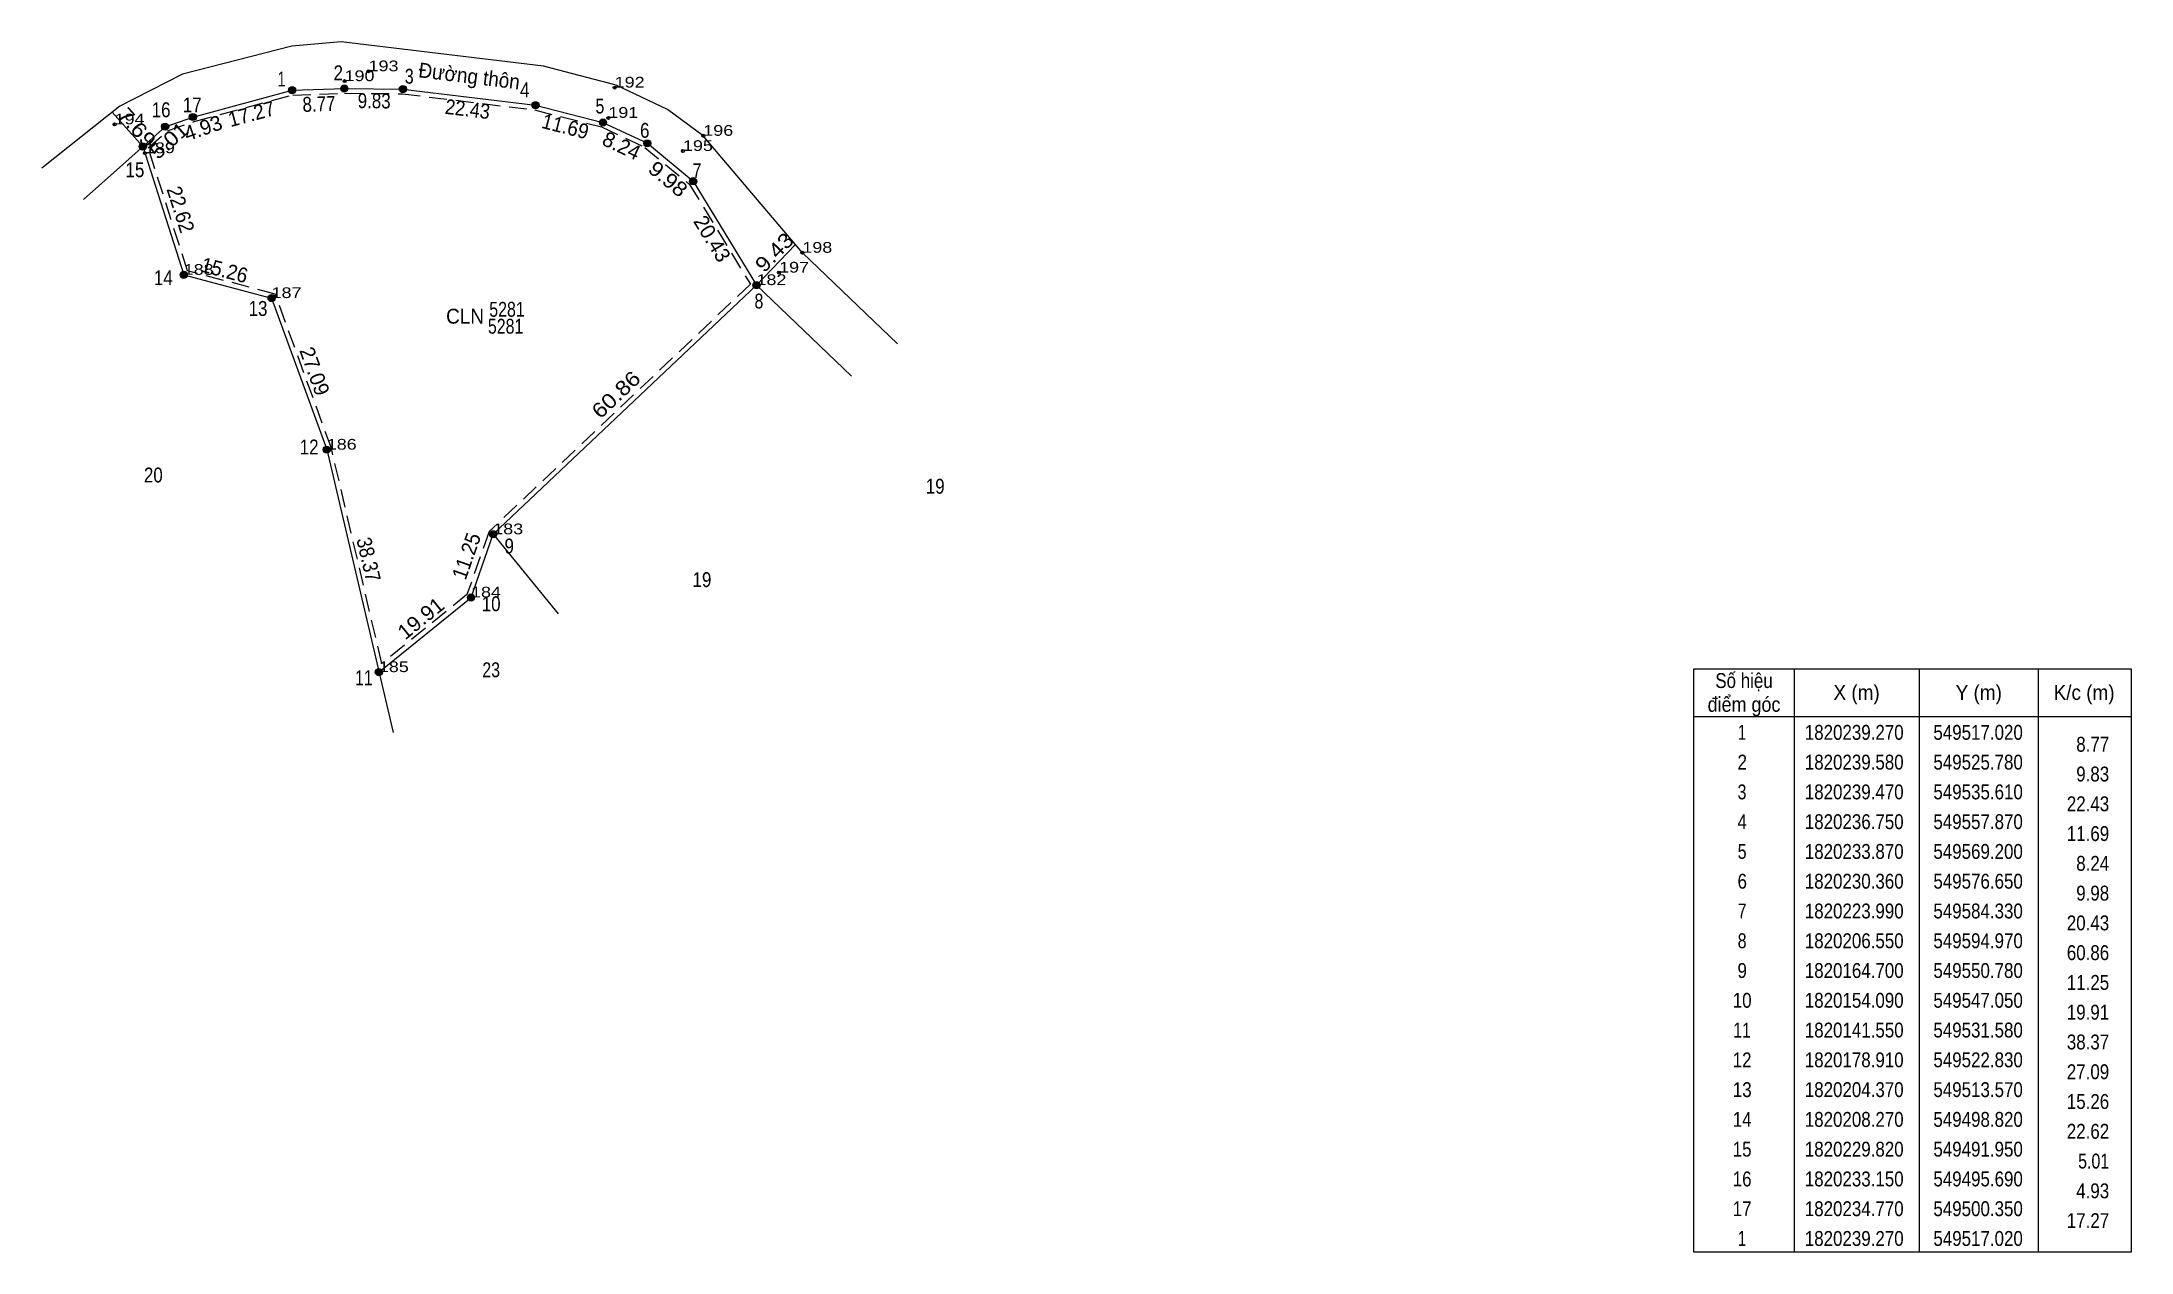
# Model space of a CAD drawing. Header units: metres. Extents: x 548648 to 549826, y 1819971 to 1820345.
# Drawn here: x 549475 to 549825.8, y 1820044.1 to 1820247.4 of the extents above; entities that cross this region are included whole.
import ezdxf
from ezdxf.enums import TextEntityAlignment as Align

# ---------------------------------------------------------------- set-up
doc = ezdxf.new("R2010")
doc.units = ezdxf.units.M
doc.header["$PDMODE"] = 32
doc.header["$PDSIZE"] = 0.5
doc.linetypes.add('MEDIUM_DASHED', pattern=[4.5, 3, -1.5])
for name, color, linetype, lineweight in [('1', 7, 'MEDIUM_DASHED', 13), ('10', 7, 'Continuous', 13), ('23', 7, 'Continuous', 13), ('32', 7, 'Continuous', 13), ('63', 7, 'Continuous', 13)]:
    doc.layers.add(name, color=color, linetype=linetype, lineweight=lineweight)
doc.layers.add('12', color=7, linetype='Continuous')
doc.layers.add('7', color=7, linetype='Continuous')

msp = doc.modelspace()

# ---------------------------------------------------------------- texts
at = {"layer": '1'}
for s, width, p in [('CLN', 0.95, (549546.045, 1820200.07)), ('5281', 0.8, (549553.085, 1820201.23)), ('5281', 0.8, (549552.855, 1820198.39))]:
    msp.add_text(s, height=2.5, dxfattribs=dict(at, width=width)).set_placement(p, align=Align.CENTER)
at = {"layer": '12', "width": 1.25}
for s, p in [('190', (549525.82, 1820240.8)), ('193', (549529.85, 1820242.46)), ('192', (549571.17, 1820239.72)), ('194', (549487.22, 1820233.54)), ('191', (549570.1, 1820234.63)), ('189', (549492.31, 1820228.7)), ('195', (549582.63, 1820229.07)), ('196', (549586.04, 1820231.62)), ('198', (549602.67, 1820211.98)), ('188', (549498.82, 1820208.27)), ('197', (549598.77, 1820208.64)), ('187', (549513.57, 1820204.37)), ('182', (549594.97, 1820206.55)), ('186', (549522.83, 1820178.91)), ('183', (549550.78, 1820164.7)), ('184', (549547.05, 1820154.09)), ('185', (549531.58, 1820141.55))]:
    msp.add_text(s, height=1.8, dxfattribs=at).set_placement(p)
at = {"layer": '32', "width": 1.15}
for s, rotation, p in [('7.69', 311.733, (549490.033, 1820232.172)), ('9.43', 46.202, (549598.863, 1820211.19))]:
    msp.add_text(s, height=2.5, rotation=rotation, dxfattribs=at).set_placement(p, align=Align.CENTER)
at = {"layer": '32'}
for s, width, p in [('20', 0.85, (549493.715, 1820173.4)), ('19', 0.85, (549624.975, 1820171.51)), ('19', 0.85, (549585.815, 1820155.83)), ('23', 0.8, (549550.43, 1820140.69))]:
    msp.add_text(s, height=2.5, dxfattribs=dict(at, width=width)).set_placement(p, align=Align.CENTER)
at = {"layer": '63'}
for s, width, p in [(' 1', 0.75, (549515.94, 1820239.9)), (' 2', 0.85, (549525.55, 1820240.94)), (' 3', 0.8, (549537.42, 1820240.37)), (' 17', 0.85, (549501.83, 1820235.55)), (' 4', 0.85, (549556.85, 1820238.07)), (' 5', 0.8, (549569.43, 1820235.37)), (' 16', 0.85, (549496.6, 1820234.74)), (' 6', 0.85, (549577, 1820231.28)), (' 15', 0.85, (549492.21, 1820224.67)), (' 7', 0.8, (549585.71, 1820224.51)), (' 14', 0.85, (549496.97, 1820206.54)), (' 13', 0.85, (549512.87, 1820201.37)), (' 8', 0.8, (549596.12, 1820202.62)), (' 12', 0.85, (549521.45, 1820178.1)), (' 9', 0.85, (549554.25, 1820161.47)), (' 10', 0.85, (549552.01, 1820151.78)), (' 11', 0.8, (549530.54, 1820139.35)), ('8.77', 0.85, (549822.05, 1820128.18)), ('9.83', 0.85, (549822.05, 1820123.18)), ('22.43', 0.85, (549822.05, 1820118.18)), ('11.69', 0.85, (549822.05, 1820113.18)), ('8.24', 0.85, (549822.05, 1820108.18)), ('9.98', 0.85, (549822.05, 1820103.18)), ('20.43', 0.85, (549822.05, 1820098.18)), ('60.86', 0.85, (549822.05, 1820093.18)), ('11.25', 0.85, (549822.05, 1820088.18)), ('19.91', 0.85, (549822.05, 1820083.18)), ('38.37', 0.85, (549822.05, 1820078.18)), ('27.09', 0.85, (549822.05, 1820073.18)), ('15.26', 0.85, (549822.05, 1820068.18)), ('22.62', 0.85, (549822.05, 1820063.18)), ('5.01', 0.8, (549822.05, 1820058.18)), ('4.93', 0.85, (549822.05, 1820053.18)), ('17.27', 0.85, (549822.05, 1820048.18))]:
    msp.add_text(s, height=2.5, dxfattribs=dict(at, width=width)).set_placement(p, align=Align.RIGHT)
for s, rotation, width, p in [('Đường thôn', 353.033, 0.95, (549546.603, 1820240.429)), ('17.27', 15.107, 0.95, (549510.514, 1820234.102)), ('8.77', 2.027, 0.85, (549521.566, 1820235.72)), ('9.83', 359.359, 0.85, (549530.776, 1820236.239)), ('22.43', 353.033, 0.9, (549546.323, 1820234.869)), ('11.69', 345.738, 0.95, (549562.577, 1820231.992)), ('5.01', 41.681, 1.1, (549497.159, 1820229.889)), ('9.98', 320.327, 1.1, (549579.327, 1820223.402)), ('22.62', 287.682, 0.95, (549497.111, 1820218.88)), ('15.26', 345.19, 0.95, (549505.35, 1820207.85)), ('60.86', 43.442, 1.15, (549572.25, 1820187.256)), ('38.37', 283.182, 0.9, (549528.644, 1820160.175)), ('11.25', 70.631, 0.95, (549547.454, 1820160.625)), ('19.91', 39.028, 1.05, (549539.408, 1820149.615))]:
    msp.add_text(s, height=2.5, rotation=rotation, dxfattribs=dict(at, width=width)).set_placement(p, align=Align.CENTER)
for s, rotation, p in [('4.93', 19.169, (549502.47, 1820231.746)), ('8.24', 334.773, (549571.782, 1820228.818)), ('20.43', 301.387, (549586.464, 1820213.696)), ('27.09', 289.987, (549519.62, 1820191.667))]:
    msp.add_text(s, height=2.5, rotation=rotation, dxfattribs=at).set_placement(p, align=Align.CENTER)
for s, width, p in [('Số hiệu', 0.85, (549760.75, 1820138.88)), ('X (m)', 0.95, (549779.65, 1820136.88)), ('Y (m)', 0.95, (549800.16, 1820136.88)), ('K/c (m)', 0.95, (549817.84, 1820136.88)), ('điểm góc', 0.9, (549760.75, 1820134.88)), (' 1', 0.75, (549760.05, 1820130.18)), ('1820239.270', 0.85, (549779.25, 1820130.18)), ('549517.020', 0.85, (549800.05, 1820130.18)), (' 2', 0.85, (549760.06, 1820125.18)), ('1820239.580', 0.85, (549779.25, 1820125.18)), ('549525.780', 0.85, (549800.05, 1820125.18)), (' 3', 0.8, (549760.04, 1820120.18)), ('1820239.470', 0.85, (549779.25, 1820120.18)), ('549535.610', 0.85, (549800.05, 1820120.18)), (' 4', 0.85, (549760.05, 1820115.18)), ('1820236.750', 0.85, (549779.25, 1820115.18)), ('549557.870', 0.85, (549800.05, 1820115.18)), (' 5', 0.8, (549760.06, 1820110.18)), ('1820233.870', 0.85, (549779.25, 1820110.18)), ('549569.200', 0.85, (549800.05, 1820110.18)), (' 6', 0.85, (549760.06, 1820105.18)), ('1820230.360', 0.85, (549779.25, 1820105.18)), ('549576.650', 0.85, (549800.05, 1820105.18)), (' 7', 0.8, (549760.06, 1820100.18)), ('1820223.990', 0.85, (549779.25, 1820100.18)), ('549584.330', 0.85, (549800.05, 1820100.18)), (' 8', 0.8, (549760.06, 1820095.18)), ('1820206.550', 0.85, (549779.25, 1820095.18)), ('549594.970', 0.85, (549800.05, 1820095.18)), (' 9', 0.85, (549760.05, 1820090.18)), ('1820164.700', 0.85, (549779.25, 1820090.18)), ('549550.780', 0.85, (549800.05, 1820090.18)), (' 10', 0.85, (549760.05, 1820085.18)), ('1820154.090', 0.85, (549779.25, 1820085.18)), ('549547.050', 0.85, (549800.05, 1820085.18)), (' 11', 0.8, (549760.05, 1820080.18)), ('1820141.550', 0.85, (549779.25, 1820080.18)), ('549531.580', 0.85, (549800.05, 1820080.18)), (' 12', 0.85, (549760.04, 1820075.18)), ('1820178.910', 0.85, (549779.25, 1820075.18)), ('549522.830', 0.85, (549800.05, 1820075.18)), (' 13', 0.85, (549760.06, 1820070.18)), ('1820204.370', 0.85, (549779.25, 1820070.18)), ('549513.570', 0.85, (549800.05, 1820070.18)), (' 14', 0.85, (549760.05, 1820065.18)), ('1820208.270', 0.85, (549779.25, 1820065.18)), ('549498.820', 0.85, (549800.05, 1820065.18)), (' 15', 0.85, (549760.04, 1820060.18)), ('1820229.820', 0.85, (549779.25, 1820060.18)), ('549491.950', 0.85, (549800.05, 1820060.18)), (' 16', 0.85, (549760.04, 1820055.18)), ('1820233.150', 0.85, (549779.25, 1820055.18)), ('549495.690', 0.85, (549800.05, 1820055.18)), (' 17', 0.85, (549760.04, 1820050.18)), ('1820234.770', 0.85, (549779.25, 1820050.18)), ('549500.350', 0.85, (549800.05, 1820050.18)), (' 1', 0.75, (549760.05, 1820045.18)), ('1820239.270', 0.85, (549779.25, 1820045.18)), ('549517.020', 0.85, (549800.05, 1820045.18))]:
    msp.add_text(s, height=2.5, dxfattribs=dict(at, width=width)).set_placement(p, align=Align.CENTER)

# ---------------------------------------------------------------- hatches: boundary and pattern name
at = {"layer": '32'}
for points in [[(549517.62, 1820239.27, 1), (549516.42, 1820239.27, 1)], [(549526.38, 1820239.58, 1), (549525.18, 1820239.58, 1)], [(549536.21, 1820239.47, 1), (549535.01, 1820239.47, 1)], [(549500.95, 1820234.77, 1), (549499.75, 1820234.77, 1)], [(549558.47, 1820236.75, 1), (549557.27, 1820236.75, 1)], [(549569.8, 1820233.87, 1), (549568.6, 1820233.87, 1)], [(549496.29, 1820233.15, 1), (549495.09, 1820233.15, 1)], [(549577.25, 1820230.36, 1), (549576.05, 1820230.36, 1)], [(549492.55, 1820229.82, 1), (549491.35, 1820229.82, 1)], [(549584.93, 1820223.99, 1), (549583.73, 1820223.99, 1)], [(549499.42, 1820208.27, 1), (549498.22, 1820208.27, 1)], [(549595.57, 1820206.55, 1), (549594.37, 1820206.55, 1)], [(549514.17, 1820204.37, 1), (549512.97, 1820204.37, 1)], [(549523.43, 1820178.91, 1), (549522.23, 1820178.91, 1)], [(549551.38, 1820164.7, 1), (549550.18, 1820164.7, 1)], [(549547.65, 1820154.09, 1), (549546.45, 1820154.09, 1)], [(549532.18, 1820141.55, 1), (549530.98, 1820141.55, 1)]]:
    msp.add_hatch(color=256, dxfattribs=at).paths.add_polyline_path(points)

# ---------------------------------------------------------------- linework, layer by layer
at = {"layer": '1'}
msp.add_lwpolyline([(549517.14, 1820238.47), (549525.79, 1820238.78), (549535.56, 1820238.67), (549557.72, 1820235.96), (549568.93, 1820233.11), (549576.22, 1820229.68), (549583.72, 1820223.46), (549593.95, 1820206.69), (549550.09, 1820165.15), (549546.37, 1820154.57), (549532.07, 1820142.98), (549523.6, 1820179.14), (549514.18, 1820205.04), (549499.45, 1820208.93), (549492.87, 1820229.57), (549496.1, 1820232.45), (549500.59, 1820234.01)], close=True, dxfattribs=at)
at = {"layer": '10'}
for points in [[(549602.67, 1820211.98), (549586.04, 1820231.62), (549580.01, 1820236.05), (549571.39, 1820240.12), (549559.2, 1820243.31), (549525.22, 1820247.41), (549516.97, 1820246.66), (549498.61, 1820241.96), (549488.1, 1820236.57), (549474.99, 1820226.18)], [(549482, 1820220.93), (549495.69, 1820233.15), (549500.35, 1820234.77), (549517.02, 1820239.27), (549525.78, 1820239.58), (549535.61, 1820239.47), (549557.87, 1820236.75), (549569.2, 1820233.87), (549576.65, 1820230.36), (549584.33, 1820223.99), (549594.97, 1820206.55)], [(549491.95, 1820229.82), (549498.82, 1820208.27), (549513.57, 1820204.37), (549522.83, 1820178.91), (549533.96, 1820131.38)], [(549531.58, 1820141.55), (549547.05, 1820154.09), (549550.78, 1820164.7), (549594.97, 1820206.55)]]:
    msp.add_lwpolyline(points, dxfattribs=at)
at = {"layer": '23'}
for p, q in [((549602.67, 1820211.98), (549618.63, 1820196.68)), ((549594.97, 1820206.55), (549610.93, 1820191.25))]:
    msp.add_line(p, q, dxfattribs=at)
at = {"layer": '32'}
for p, q in [((549486.83, 1820235.56), (549491.95, 1820229.82)), ((549601.5, 1820213.36), (549594.97, 1820206.55)), ((549550.78, 1820164.7), (549561.67, 1820151.33))]:
    msp.add_line(p, q, dxfattribs=at)
for centre in [(549517.02, 1820239.27), (549525.78, 1820239.58), (549535.61, 1820239.47), (549500.35, 1820234.77), (549557.87, 1820236.75), (549569.2, 1820233.87), (549495.69, 1820233.15), (549576.65, 1820230.36), (549491.95, 1820229.82), (549584.33, 1820223.99), (549498.82, 1820208.27), (549594.97, 1820206.55), (549513.57, 1820204.37), (549522.83, 1820178.91), (549550.78, 1820164.7), (549547.05, 1820154.09), (549531.58, 1820141.55)]:
    msp.add_circle(centre, 0.6, dxfattribs=at)
at = {"layer": '63'}
for p, q in [((549769.15, 1820142.12), (549769.15, 1820044.12)), ((549790.15, 1820142.12), (549790.15, 1820044.12)), ((549810.15, 1820142.12), (549810.15, 1820044.12)), ((549752.35, 1820134.12), (549825.75, 1820134.12))]:
    msp.add_line(p, q, dxfattribs=at)
msp.add_lwpolyline([(549752.35, 1820142.12), (549825.75, 1820142.12), (549825.75, 1820044.12), (549752.35, 1820044.12)], close=True, dxfattribs=at)
at = {"layer": '7'}
for p in [(549525.82, 1820240.8), (549529.85, 1820242.46), (549571.17, 1820239.72), (549570.1, 1820234.63), (549487.22, 1820233.54), (549586.04, 1820231.62), (549492.31, 1820228.7), (549582.63, 1820229.07), (549602.67, 1820211.98), (549498.82, 1820208.27), (549594.97, 1820206.55), (549598.77, 1820208.64), (549513.57, 1820204.37), (549522.83, 1820178.91), (549550.78, 1820164.7), (549547.05, 1820154.09), (549531.58, 1820141.55)]:
    msp.add_point(p, dxfattribs=at)

msp.set_redraw_order([(e.dxf.handle, doc.entitydb.next_handle()) for e in msp.query("TEXT MTEXT ATTDEF DIMENSION ARC_DIMENSION")])  # texts and dimensions are drawn at this point

doc.saveas('drawing.dxf')
